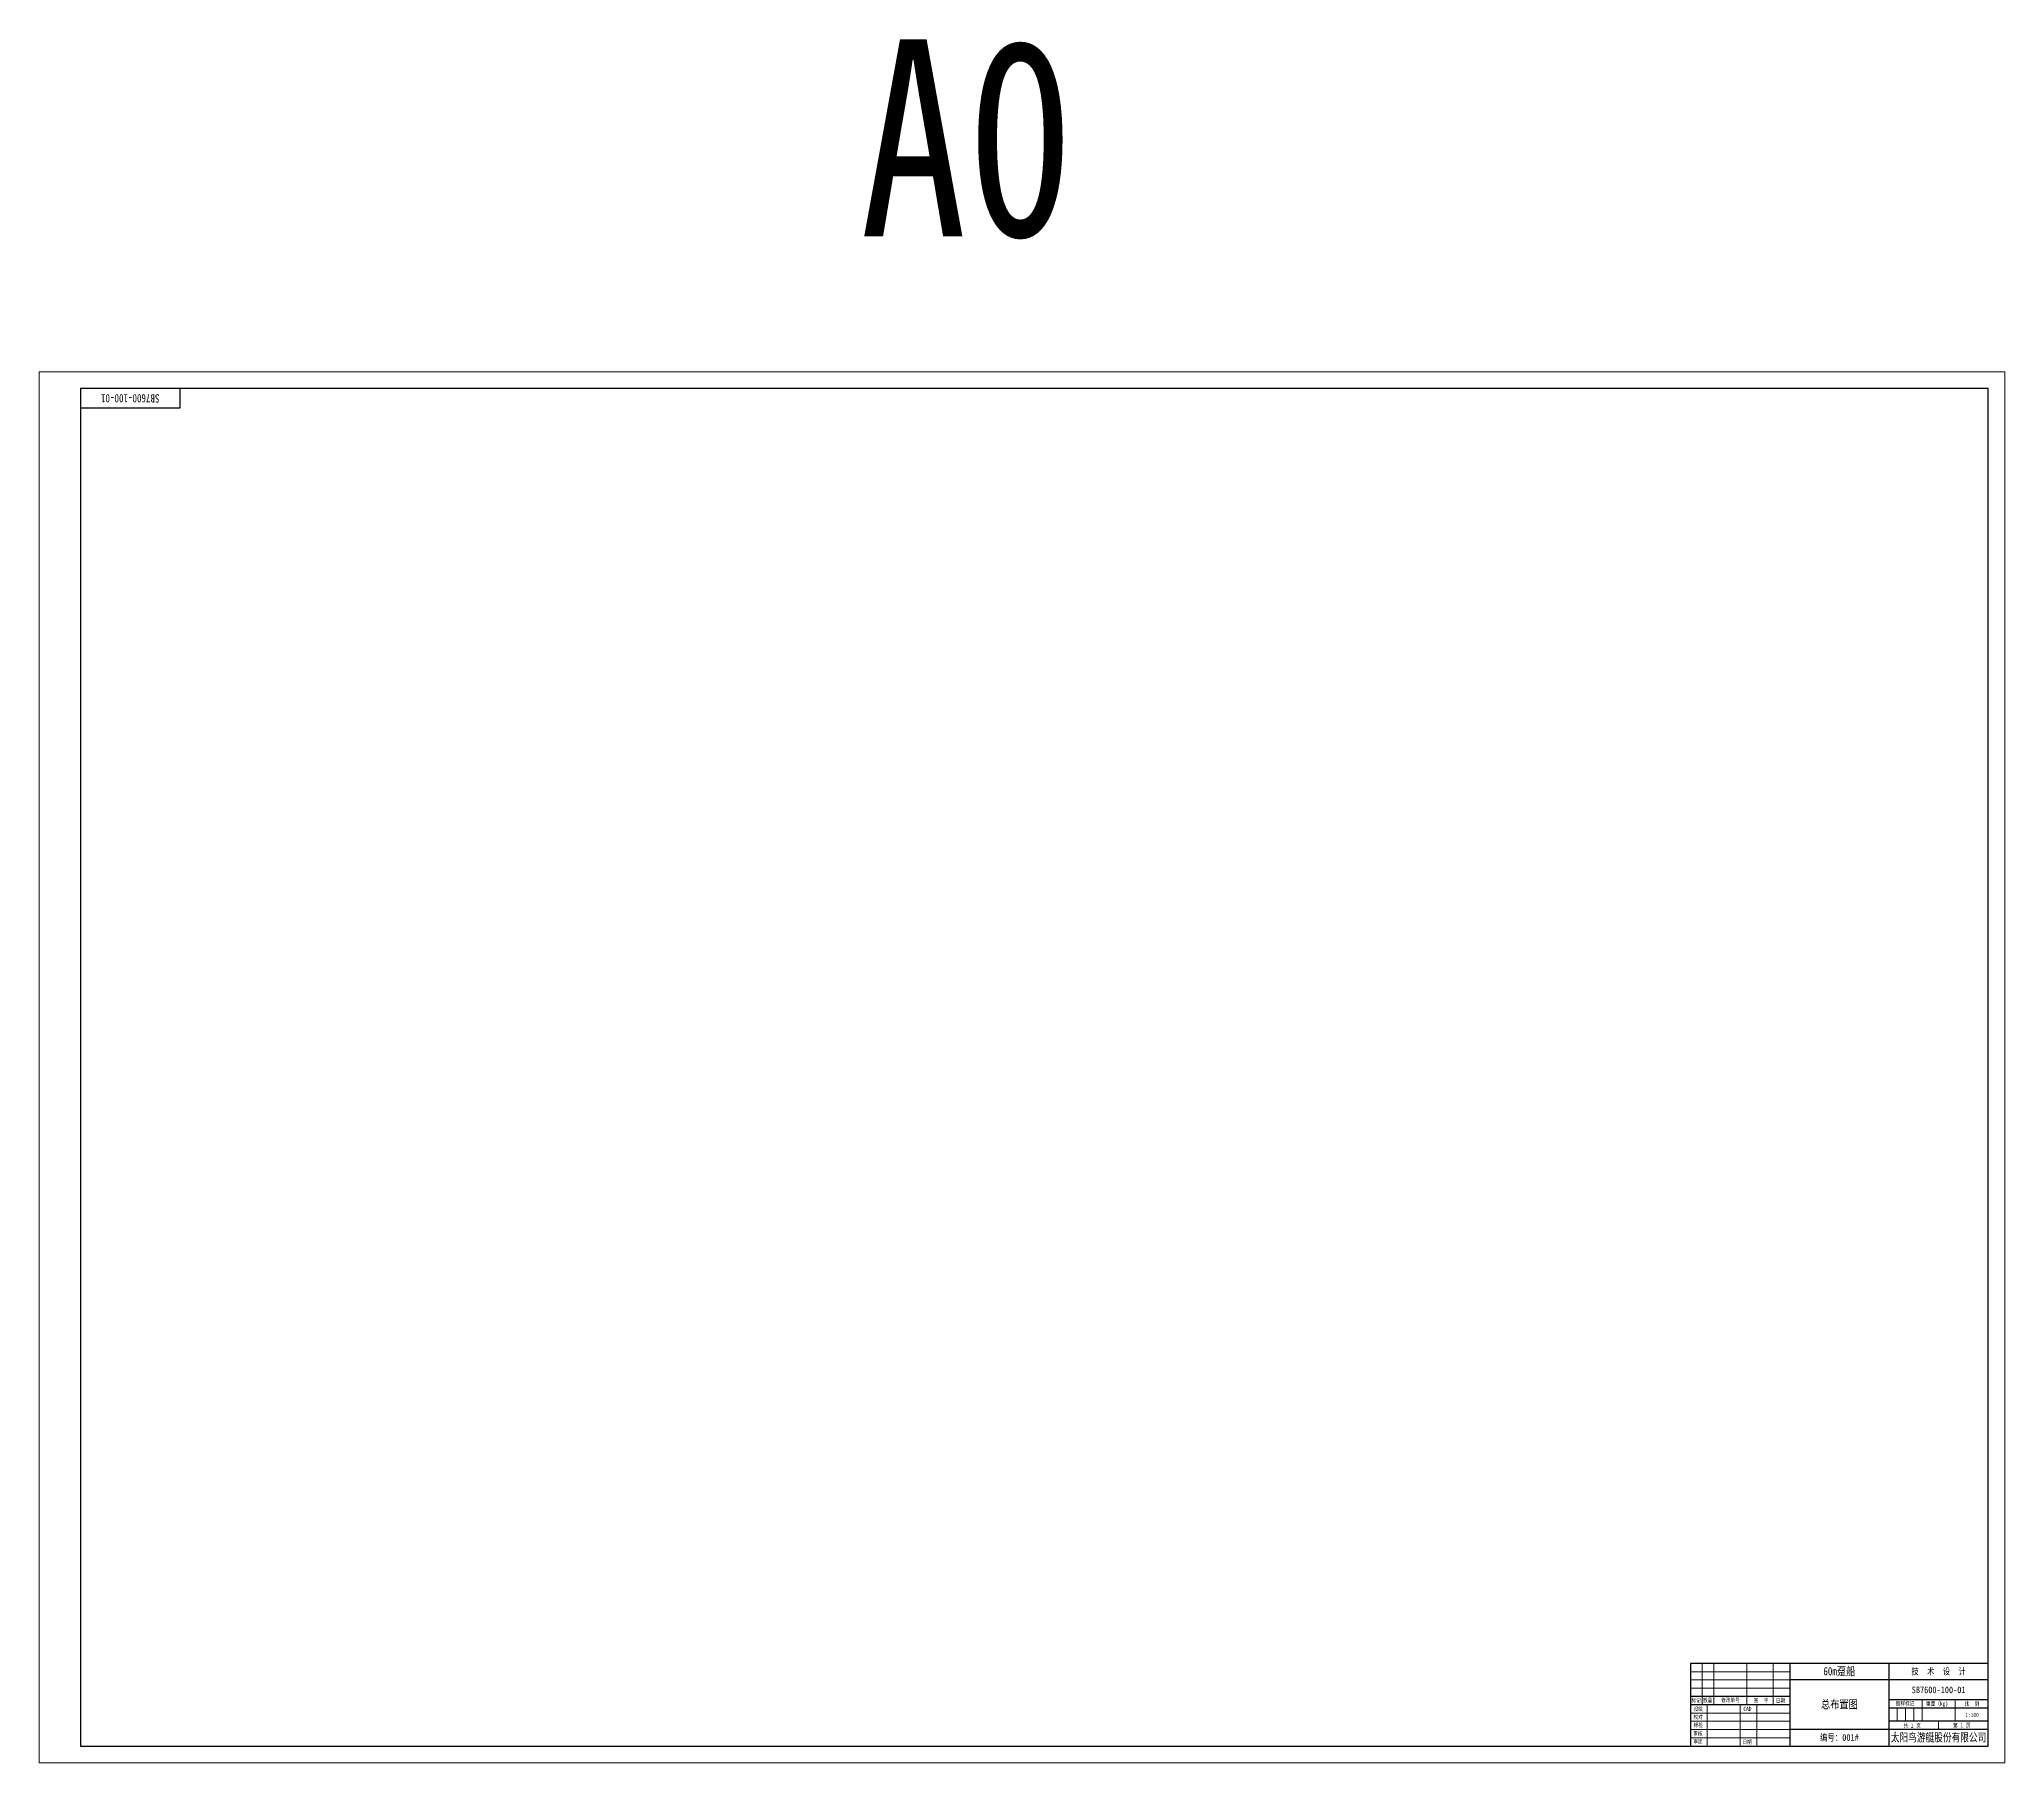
# Model space of a CAD drawing. Header units: millimetres. Extents: x -4702 to 3318, y -104 to 3616.
# Drawn here: x -4488 to -3299, y 2574 to 3616 of the extents above; entities that cross this region are included whole.
import ezdxf
from ezdxf.enums import TextEntityAlignment as Align

# ---------------------------------------------------------------- set-up
doc = ezdxf.new("R2010")
doc.units = ezdxf.units.MM
doc.layers.add('TEXT', color=1, linetype='Continuous', lineweight=9)
doc.layers.add('图框', color=7, linetype='Continuous', lineweight=9)
doc.styles.add('图框', font='STFANGSO.TTF', dxfattribs={"width": 0.8})

msp = doc.modelspace()

# ---------------------------------------------------------------- linework, layer by layer
at = {"layer": '图框', "lineweight": 30}
for p, q in [((-4403.066, 3404.541), (-4403.066, 3392.541)), ((-4403.066, 3392.541), (-4463.066, 3392.541)), ((-3489.066, 2633.541), (-3489.066, 2583.541)), ((-3309.066, 2633.541), (-3489.066, 2633.541)), ((-3429.066, 2633.541), (-3429.066, 2583.541)), ((-3369.066, 2633.541), (-3369.066, 2583.541)), ((-3309.066, 2623.541), (-3429.066, 2623.541)), ((-3429.066, 2613.541), (-3489.066, 2613.541)), ((-3429.066, 2608.541), (-3489.066, 2608.541)), ((-3309.066, 2611.541), (-3369.066, 2611.541)), ((-3309.066, 2606.541), (-3369.066, 2606.541)), ((-3309.066, 2593.541), (-3429.066, 2593.541)), ((-3309.066, 2598.541), (-3369.066, 2598.541))]:
    msp.add_line(p, q, dxfattribs=at)
at = {"layer": '图框', "color": 7, "lineweight": 15}
for p, q in [((-3429.066, 2628.541), (-3489.066, 2628.541)), ((-3482.066, 2633.541), (-3482.066, 2608.541)), ((-3475.066, 2633.541), (-3475.066, 2608.541)), ((-3455.066, 2633.541), (-3455.066, 2608.541)), ((-3439.066, 2633.541), (-3439.066, 2608.541)), ((-3429.066, 2623.541), (-3489.066, 2623.541)), ((-3429.066, 2618.541), (-3489.066, 2618.541)), ((-3479.066, 2608.541), (-3479.066, 2583.541)), ((-3459.066, 2608.541), (-3459.066, 2583.541)), ((-3449.066, 2608.541), (-3449.066, 2583.541)), ((-3364.066, 2606.541), (-3364.066, 2598.541)), ((-3359.066, 2606.541), (-3359.066, 2598.541)), ((-3354.066, 2606.541), (-3354.066, 2598.541)), ((-3349.066, 2611.541), (-3349.066, 2598.541)), ((-3329.066, 2611.541), (-3329.066, 2598.541)), ((-3429.066, 2603.541), (-3489.066, 2603.541)), ((-3429.066, 2598.541), (-3489.066, 2598.541)), ((-3429.066, 2593.541), (-3489.066, 2593.541)), ((-3339.066, 2593.541), (-3339.066, 2598.541)), ((-3429.066, 2588.541), (-3489.066, 2588.541))]:
    msp.add_line(p, q, dxfattribs=at)
at = {"layer": '图框', "color": 6, "ltscale": 5}
msp.add_lwpolyline([(-4488.066, 2573.541), (-3299.066, 2573.541), (-3299.066, 3414.541), (-4488.066, 3414.541)], close=True, dxfattribs=at)
at = {"layer": '图框', "lineweight": 30}
msp.add_lwpolyline([(-4463.066, 2583.541), (-3309.066, 2583.541), (-3309.066, 3404.541), (-4463.066, 3404.541)], close=True, dxfattribs=at)

# ---------------------------------------------------------------- texts
at = {"layer": 'TEXT', "color": 7, "lineweight": 15, "style": '图框', "width": 0.8}
for s, p in [('标记', (-3488.541, 2609.982)), ('设绘', (-3487.273, 2604.853)), ('数量', (-3481.541, 2609.982)), (' 修改单号', (-3472.233, 2610.118)), ('CAD', (-3457.149, 2604.835)), ('签  字', (-3450.84, 2609.941)), ('日期', (-3437.463, 2609.941)), ('审核', (-3487.527, 2589.874)), ('校对', (-3487.31, 2599.99)), ('标检', (-3487.23, 2595.001)), ('审定', (-3487.504, 2585.16)), ('日期', (-3457.665, 2584.848))]:
    msp.add_text(s, height=2.5, dxfattribs=at).set_placement(p)
for s, p in [('图样标记', (-3359.37, 2608.073)), ('重量（kg)', (-3339.972, 2608.002)), ('比  例', (-3318.84, 2607.921)), ('共 1 页', (-3355.043, 2594.796)), ('第 1 页', (-3325.012, 2594.886)), ('1:100', (-3318.797, 2601.168))]:
    msp.add_text(s, height=2.5, dxfattribs=at).set_placement(p, align=Align.CENTER)
at = {"layer": 'TEXT', "color": 7, "lineweight": 15, "insert": (-4433.066, 3398.541), "char_height": 5, "width": 60, "attachment_point": 5, "rotation": 180, "style": '图框'}
msp.add_mtext('SB7600-100-01', dxfattribs=at)
at = {"layer": 'TEXT', "color": 7, "lineweight": 15, "insert": (-3399.066, 2628.541), "char_height": 5, "width": 60, "attachment_point": 5, "line_spacing_factor": 0.72, "style": '图框'}
msp.add_mtext('60m趸船', dxfattribs=at)
at = {"layer": 'TEXT', "color": 7, "lineweight": 15, "attachment_point": 5, "style": '图框'}
for s, insert, char_height, width in [('技  术  设  计', (-3339.066, 2628.541), 4, 60), ('SB7600-100-01', (-3339.028, 2617.541), 4, 59.92321), ('总布置图', (-3399.066, 2608.541), 5, 60), ('{\\fSTXinwei|b0|i0|c134|p2;\\W0.75;太阳鸟游艇股份有限公司}', (-3339.066, 2588.541), 5, 60), ('编号：001#', (-3399.066, 2588.541), 4, 60)]:
    msp.add_mtext(s, dxfattribs=dict(at, insert=insert, char_height=char_height, width=width))
at = {"layer": '图框', "color": 6, "ltscale": 5, "style": '图框', "width": 0.8}
msp.add_text('A0', height=119.0379, dxfattribs=at).set_placement((-3991.726, 3496.599))

doc.saveas('drawing.dxf')
